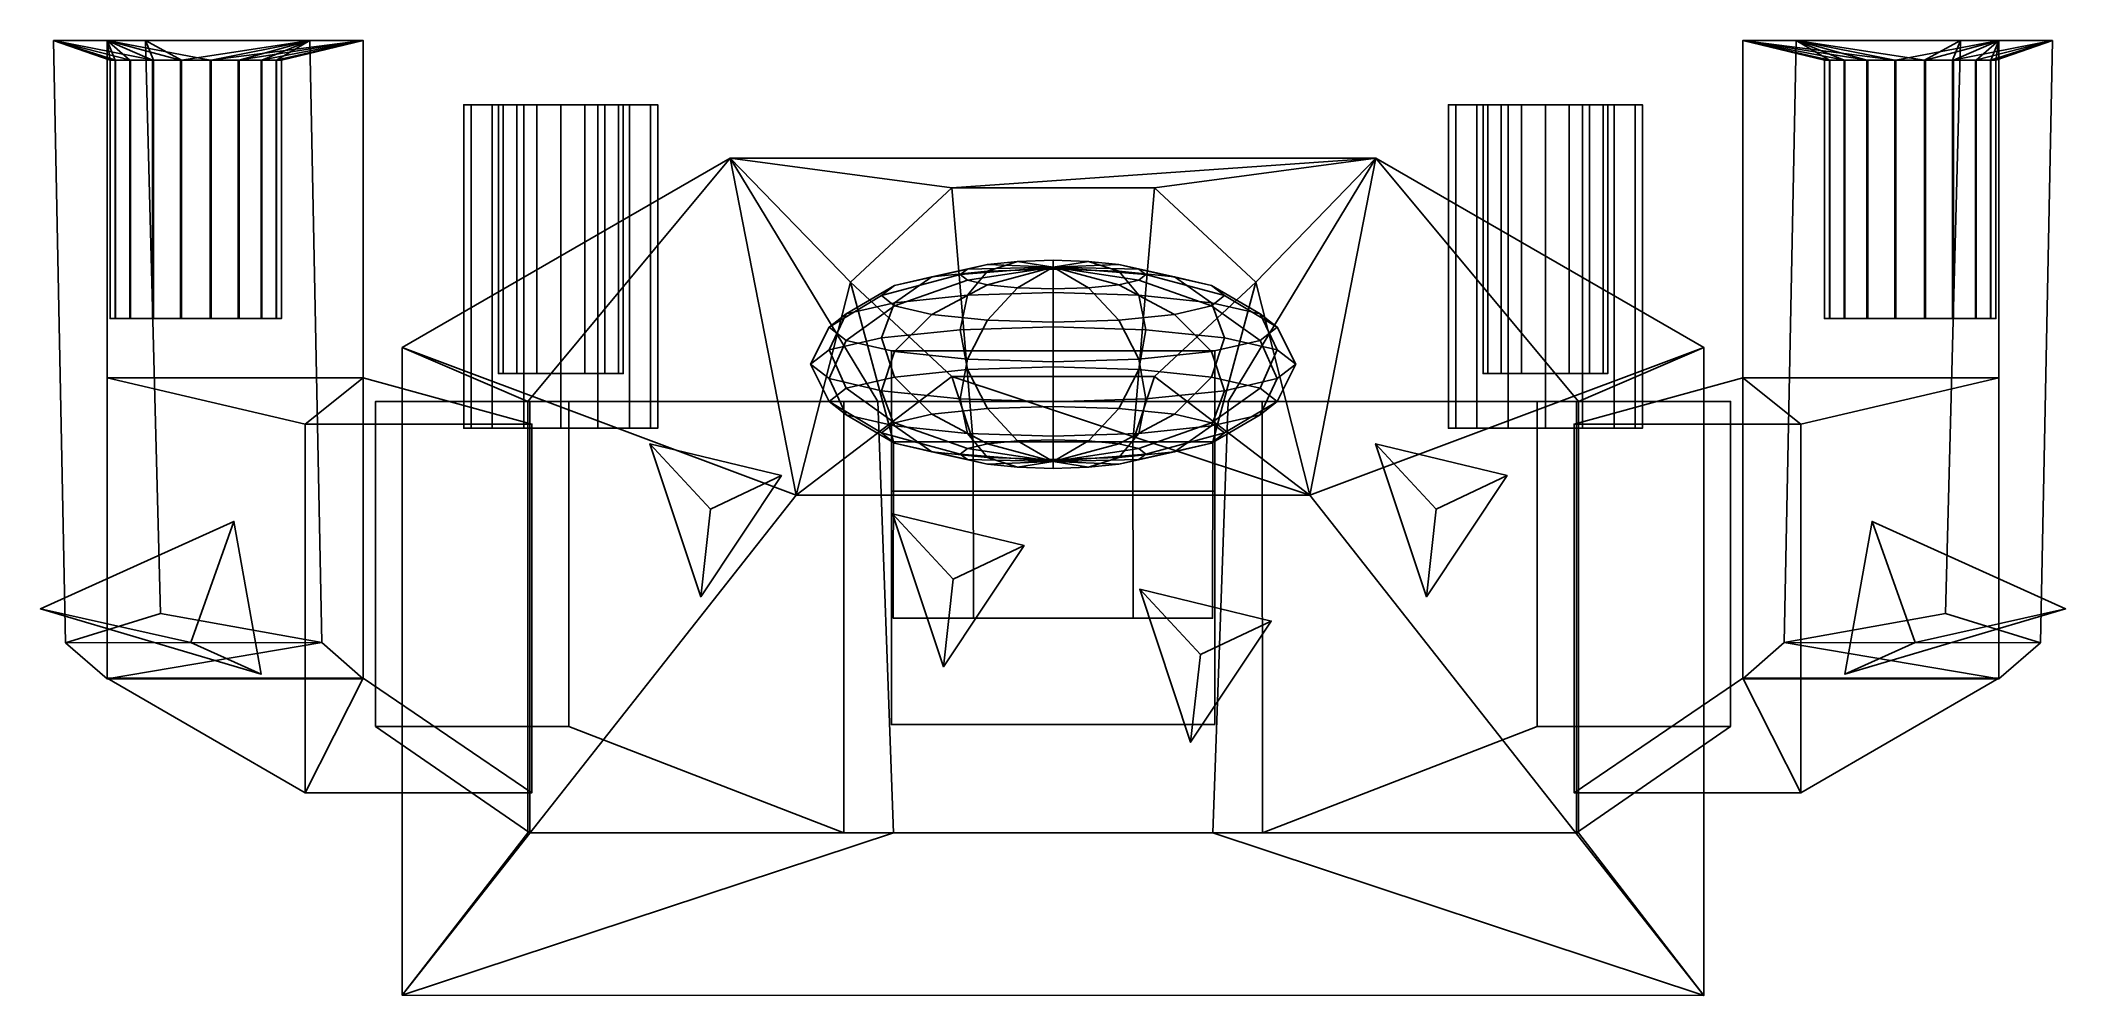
# Model space of a CAD drawing. Extents: x -13.7 to 13.7, y -6.5 to 6.5.
import ezdxf

# ---------------------------------------------------------------- set-up
doc = ezdxf.new("R2010")
doc.units = 0
for name, color, linetype in [('Cube', 15, 'CONTINUOUS'), ('Cube001', 15, 'CONTINUOUS'), ('Cube002', 15, 'CONTINUOUS'), ('Cube12', 15, 'CONTINUOUS'), ('Cube3', 15, 'CONTINUOUS'), ('Cube3001', 15, 'CONTINUOUS'), ('Cylinder1', 15, 'CONTINUOUS'), ('Cylinder1001', 15, 'CONTINUOUS'), ('Cylinder4', 15, 'CONTINUOUS'), ('Cylinder4001', 15, 'CONTINUOUS'), ('NoName10', 15, 'CONTINUOUS'), ('NoName11', 15, 'CONTINUOUS'), ('NoName12', 15, 'CONTINUOUS'), ('NoName6', 15, 'CONTINUOUS'), ('NoName6001', 15, 'CONTINUOUS'), ('NoName6002', 15, 'CONTINUOUS'), ('Sphere', 15, 'CONTINUOUS')]:
    doc.layers.add(name, color=color, linetype=linetype)

msp = doc.modelspace()

# ---------------------------------------------------------------- linework, layer by layer
at = {"layer": 'Cube', "color": 0}
for points in [[(2.19536, -2.801434, 0.83563), (-2.192569, -2.801434, 0.83563), (-2.192569, 2.267652, 0.835605), (2.19536, 2.267652, 0.835605)], [(2.19536, 0.366233, -3.552314), (2.19536, 2.267652, 0.835605), (-2.192569, 2.267652, 0.835605), (-2.192569, 0.366233, -3.552314)], [(-2.192569, -2.801434, 0.83563), (-2.192569, -2.801435, -3.552299), (-2.192569, 0.366233, -3.552314), (-2.192569, 2.267652, 0.835605)], [(2.19536, -2.801435, -3.552299), (2.19536, -2.801434, 0.83563), (2.19536, 2.267652, 0.835605), (2.19536, 0.366233, -3.552314)], [(-2.192569, -2.801435, -3.552299), (2.19536, -2.801435, -3.552299), (2.19536, 0.366233, -3.552314), (-2.192569, 0.366233, -3.552314)], [(-2.192569, -2.801435, -3.552299), (-2.192569, -2.801434, 0.83563), (2.19536, -2.801434, 0.83563), (2.19536, -2.801435, -3.552299)]]:
    msp.add_3dface(points, dxfattribs=at)
at = {"layer": 'Cube001', "color": 0}
for points in [[(-9.190639, 1.582598, 6.944537), (-9.190639, -2.827536, 6.944541), (-7.0992, -4.270901, 2.981748), (-7.098872, 1.582598, 2.980766)], [(-6.567578, 1.582598, 9.277499), (-6.567581, -2.827536, 9.277501), (-9.190639, -2.827536, 6.944541), (-9.190639, 1.582598, 6.944537)], [(-6.567578, 1.582598, 9.277499), (-9.190639, 1.582598, 6.944537), (-7.098872, 1.582598, 2.980766), (-2.836429, 1.582598, 6.771794)], [(-7.098872, 1.582598, 2.980766), (-7.0992, -4.270901, 2.981748), (-2.837318, -4.270901, 6.772277), (-2.836429, 1.582598, 6.771794)], [(-6.567581, -2.827536, 9.277501), (-6.567578, 1.582598, 9.277499), (-2.836429, 1.582598, 6.771794), (-2.837318, -4.270901, 6.772277)], [(-9.190639, -2.827536, 6.944541), (-6.567581, -2.827536, 9.277501), (-2.837318, -4.270901, 6.772277), (-7.0992, -4.270901, 2.981748)]]:
    msp.add_3dface(points, dxfattribs=at)
at = {"layer": 'Cube002', "color": 0}
for points in [[(2.839203, 1.582598, 6.771782), (2.840093, -4.270902, 6.772265), (7.101984, -4.270902, 2.981727), (7.101655, 1.582598, 2.980745)], [(2.839203, 1.582598, 6.771782), (7.101655, 1.582598, 2.980745), (9.193426, 1.582598, 6.944525), (6.57036, 1.582598, 9.277493)], [(2.840093, -4.270902, 6.772265), (2.839203, 1.582598, 6.771782), (6.57036, 1.582598, 9.277493), (6.570363, -2.827537, 9.277494)], [(9.193426, 1.582598, 6.944525), (9.193427, -2.827537, 6.944529), (6.570363, -2.827537, 9.277494), (6.57036, 1.582598, 9.277493)], [(7.101655, 1.582598, 2.980745), (7.101984, -4.270902, 2.981727), (9.193427, -2.827537, 6.944529), (9.193426, 1.582598, 6.944525)], [(7.101984, -4.270902, 2.981727), (2.840093, -4.270902, 6.772265), (6.570363, -2.827537, 9.277494), (9.193427, -2.827537, 6.944529)]]:
    msp.add_3dface(points, dxfattribs=at)
at = {"layer": 'Cube12', "color": 0}
for points in [[(-7.126681, 1.582597, 3.03535), (-8.8295, 2.310994, -1.835503), (-4.378411, 4.879769, 1.768136)], [(-3.483443, 0.311128, -6.733519), (-4.378411, 4.879769, 1.768136), (-8.8295, 2.310994, -1.835503)], [(-4.378411, 4.879769, 1.768136), (-2.37463, 1.582597, 7.272597), (-7.126681, 1.582597, 3.03535)], [(-4.378411, 4.879769, 1.768136), (-1.372292, 4.478794, 1.021972), (4.381203, 4.879769, 1.768136)], [(-4.378411, 4.879769, 1.768136), (-2.74635, 3.199855, -1.357968), (-1.372292, 4.478794, 1.021972)], [(-4.378411, 4.879769, 1.768136), (-3.483443, 0.311128, -6.733519), (-2.74635, 3.199855, -1.357968)], [(-2.37463, 1.582597, 7.272597), (-4.378411, 4.879769, 1.768136), (4.381203, 4.879769, 1.768136), (2.377421, 1.582597, 7.272597)], [(-1.372292, 4.478794, 1.021972), (1.375824, 4.478794, 1.021972), (4.381203, 4.879769, 1.768136)], [(1.375824, 4.478794, 1.021972), (2.749882, 3.199855, -1.357968), (4.381203, 4.879769, 1.768136)], [(4.381203, 4.879769, 1.768136), (7.129472, 1.582597, 3.03535), (2.377421, 1.582597, 7.272597)], [(2.749882, 3.199855, -1.357968), (3.486233, 0.311128, -6.733519), (4.381203, 4.879769, 1.768136)], [(4.381203, 4.879769, 1.768136), (3.486233, 0.311128, -6.733519), (8.832291, 2.310994, -1.835503)], [(7.129472, 1.582597, 3.03535), (4.381203, 4.879769, 1.768136), (8.832291, 2.310994, -1.835503)], [(-1.081243, 1.034809, 0.518947), (-1.372292, 4.478794, 1.021972), (-2.74635, 3.199855, -1.357968), (-2.166343, 1.034809, -1.357786)], [(1.085054, 1.034809, 0.519004), (1.375824, 4.478794, 1.021972), (-1.372292, 4.478794, 1.021972), (-1.081243, 1.034809, 0.518947)], [(2.166333, 1.034809, -1.357785), (2.749882, 3.199855, -1.357968), (1.375824, 4.478794, 1.021972), (1.085054, 1.034809, 0.519004)], [(-3.483443, 0.311128, -6.733519), (-1.372292, 1.920916, -3.737909), (-2.74635, 3.199855, -1.357968)], [(-2.166343, 1.034809, -1.357786), (-2.74635, 3.199855, -1.357968), (-1.372292, 1.920916, -3.737909), (-1.081287, 1.034809, -3.233201)], [(1.085018, 1.034019, -3.233096), (1.375824, 1.920916, -3.737909), (2.749882, 3.199855, -1.357968), (2.166333, 1.034809, -1.357785)], [(1.375824, 1.920916, -3.737909), (3.486233, 0.311128, -6.733519), (2.749882, 3.199855, -1.357968)], [(-7.126681, -4.2709, 3.03535), (-8.8295, -6.473989, -1.835503), (-8.8295, 2.310994, -1.835503), (-7.126681, 1.582597, 3.03535)], [(-8.8295, 2.310994, -1.835503), (-8.8295, -6.473989, -1.835503), (-3.483443, 0.311128, -6.733519)], [(8.832291, -6.477226, -1.835503), (8.832291, 2.310994, -1.835503), (3.486233, 0.311128, -6.733519)], [(7.129472, 1.582597, 3.03535), (8.832291, 2.310994, -1.835503), (8.832291, -6.477226, -1.835503), (7.129472, -4.2709, 3.03535)], [(-3.483443, 0.311128, -6.733519), (3.486233, 0.311128, -6.733519), (-1.372292, 1.920916, -3.737909)], [(-1.372292, 1.920916, -3.737909), (3.486233, 0.311128, -6.733519), (1.375824, 1.920916, -3.737909)], [(-1.081287, 1.034809, -3.233201), (-1.372292, 1.920916, -3.737909), (1.375824, 1.920916, -3.737909), (1.085018, 1.034019, -3.233096)], [(-2.166243, -4.2709, 7.272596), (-7.126681, -4.2709, 3.03535), (-7.126681, 1.582597, 3.03535), (-2.37463, 1.582597, 7.272597)], [(-2.37463, 1.582597, 7.272597), (2.377421, 1.582597, 7.272597), (2.170388, -4.2709, 7.272596), (-2.166243, -4.2709, 7.272596)], [(7.129472, 1.582597, 3.03535), (7.129472, -4.2709, 3.03535), (2.170388, -4.2709, 7.272596), (2.377421, 1.582597, 7.272597)], [(-1.081287, 1.034809, -3.233201), (-1.081071, -1.361015, -3.232519), (-2.167356, -1.361015, -1.357786), (-2.166343, 1.034809, -1.357786)], [(-2.166343, 1.034809, -1.357786), (-2.167356, -1.361015, -1.357786), (-1.081071, -1.361015, 0.519521), (-1.081243, 1.034809, 0.518947)], [(1.085018, 1.034019, -3.233096), (1.085257, -1.361015, -3.232519), (-1.081071, -1.361015, -3.232519), (-1.081287, 1.034809, -3.233201)], [(-1.081243, 1.034809, 0.518947), (-1.081071, -1.361015, 0.519521), (1.085257, -1.361015, 0.519521), (1.085054, 1.034809, 0.519004)], [(2.166333, 1.034809, -1.357785), (2.165299, -1.361015, -1.357786), (1.085257, -1.361015, -3.232519), (1.085018, 1.034019, -3.233096)], [(1.085054, 1.034809, 0.519004), (1.085257, -1.361015, 0.519521), (2.165299, -1.361015, -1.357786), (2.166333, 1.034809, -1.357785)], [(8.832291, -6.477226, -1.835503), (3.486233, 0.311128, -6.733519), (-3.483443, 0.311128, -6.733519), (-8.8295, -6.473989, -1.835503)], [(-2.167356, -1.361015, -1.357786), (-1.081071, -1.361015, -3.232519), (-1.081071, -1.361015, 0.519521)], [(-1.081071, -1.361015, -3.232519), (1.085257, -1.361015, -3.232519), (1.085257, -1.361015, 0.519521)], [(-1.081071, -1.361015, 0.519521), (-1.081071, -1.361015, -3.232519), (1.085257, -1.361015, 0.519521)], [(1.085257, -1.361015, 0.519521), (1.085257, -1.361015, -3.232519), (2.165299, -1.361015, -1.357786)], [(8.832291, -6.477226, -1.835503), (-8.8295, -6.473989, -1.835503), (-2.166243, -4.2709, 7.272596), (2.170388, -4.2709, 7.272596)], [(-2.166243, -4.2709, 7.272596), (-8.8295, -6.473989, -1.835503), (-7.126681, -4.2709, 3.03535)], [(8.832291, -6.477226, -1.835503), (2.170388, -4.2709, 7.272596), (7.129472, -4.2709, 3.03535)]]:
    msp.add_3dface(points, dxfattribs=at)
at = {"layer": 'Cube3', "color": 0}
for points in [[(9.359833, -2.173405, -3.478716), (9.360098, 1.902448, -3.478373), (7.06943, 1.274922, 3.033164), (7.069196, -3.727204, 3.033265)], [(9.360098, 1.902448, -3.478373), (10.147217, 1.27494, 1.875487), (7.06943, 1.274922, 3.033164)], [(9.359833, -2.173405, -3.478716), (12.833334, -2.173258, -2.255704), (12.833582, 1.902562, -2.255681), (9.360098, 1.902448, -3.478373)], [(10.147217, 1.27494, 1.875487), (9.360098, 1.902448, -3.478373), (12.833582, 1.902562, -2.255681)], [(12.833582, 1.902562, -2.255681), (12.833334, -2.173258, -2.255704), (10.147067, -3.727205, 1.875517), (10.147217, 1.27494, 1.875487)], [(7.06943, 1.274922, 3.033164), (10.147217, 1.27494, 1.875487), (10.147067, -3.727205, 1.875517), (7.069196, -3.727204, 3.033265)], [(9.359833, -2.173405, -3.478716), (7.069196, -3.727204, 3.033265), (10.147067, -3.727205, 1.875517)], [(10.147067, -3.727205, 1.875517), (12.833334, -2.173258, -2.255704), (9.359833, -2.173405, -3.478716)]]:
    msp.add_3dface(points, dxfattribs=at)
at = {"layer": 'Cube3001', "color": 0}
for points in [[(-9.360751, 1.902448, -3.478318), (-12.834163, 1.902562, -2.25542), (-12.833918, -2.173258, -2.255443), (-9.360488, -2.173405, -3.478661)], [(-12.834163, 1.902562, -2.25542), (-9.360751, 1.902448, -3.478318), (-10.14757, 1.27494, 1.875597)], [(-10.14757, 1.27494, 1.875597), (-10.147422, -3.727205, 1.875626), (-12.833918, -2.173258, -2.255443), (-12.834163, 1.902562, -2.25542)], [(-7.069721, 1.274922, 3.033095), (-10.14757, 1.27494, 1.875597), (-9.360751, 1.902448, -3.478318)], [(-7.069489, -3.727203, 3.033195), (-7.069721, 1.274922, 3.033095), (-9.360751, 1.902448, -3.478318), (-9.360488, -2.173405, -3.478661)], [(-7.069489, -3.727203, 3.033195), (-10.147422, -3.727205, 1.875626), (-10.14757, 1.27494, 1.875597), (-7.069721, 1.274922, 3.033095)], [(-9.360488, -2.173405, -3.478661), (-12.833918, -2.173258, -2.255443), (-10.147422, -3.727205, 1.875626)], [(-10.147422, -3.727205, 1.875626), (-7.069489, -3.727203, 3.033195), (-9.360488, -2.173405, -3.478661)]]:
    msp.add_3dface(points, dxfattribs=at)
at = {"layer": 'Cylinder1', "color": 0}
for points in [[(10.743642, 6.21011, -3.612566), (11.05446, 6.210112, -3.354273), (9.357927, 6.477229, -3.478909)], [(10.539702, 6.210106, -3.963922), (10.743642, 6.21011, -3.612566), (9.357927, 6.477229, -3.478909)], [(10.467242, 6.210102, -4.36596), (10.539702, 6.210106, -3.963922), (9.357927, 6.477229, -3.478909)], [(10.534996, 6.210095, -4.770189), (10.467242, 6.210102, -4.36596), (9.357927, 6.477229, -3.478909)], [(10.084256, 6.477218, -5.542941), (10.534996, 6.210095, -4.770189), (9.357927, 6.477229, -3.478909)], [(11.434668, 6.210111, -3.220194), (9.357927, 6.477229, -3.478909), (11.05446, 6.210112, -3.354273)], [(12.83414, 6.477229, -2.255649), (9.357927, 6.477229, -3.478909), (11.434668, 6.210111, -3.220194)], [(10.084256, 6.477218, -5.542941), (9.357927, 6.477229, -3.478909), (9.357936, -2.182112, -3.478909), (9.920102, -1.690926, -5.07642)], [(9.357927, 6.477229, -3.478909), (12.83414, 6.477229, -2.255649), (12.834156, -2.182112, -2.255656), (9.357936, -2.182112, -3.478909)], [(12.310562, 6.477188, -6.318534), (10.084256, 6.477218, -5.542941), (9.920102, -1.690926, -5.07642), (12.109113, -1.29707, -5.745714)], [(10.734797, 6.210091, -5.127855), (10.534996, 6.210095, -4.770189), (10.084256, 6.477218, -5.542941)], [(11.042545, 6.210087, -5.395815), (10.734797, 6.210091, -5.127855), (10.084256, 6.477218, -5.542941)], [(11.421118, 6.210083, -5.541752), (11.042545, 6.210087, -5.395815), (10.084256, 6.477218, -5.542941)], [(11.824859, 6.21008, -5.548061), (11.421118, 6.210083, -5.541752), (10.084256, 6.477218, -5.542941)], [(12.310562, 6.477188, -6.318534), (11.824859, 6.21008, -5.548061), (10.084256, 6.477218, -5.542941)], [(11.838408, 6.21011, -3.226504), (12.83414, 6.477229, -2.255649), (11.434668, 6.210111, -3.220194)], [(12.310562, 6.477188, -6.318534), (12.205067, 6.21008, -5.413983), (11.824859, 6.21008, -5.548061)], [(12.21698, 6.210105, -3.37244), (12.83414, 6.477229, -2.255649), (11.838408, 6.21011, -3.226504)], [(13.560482, 6.477218, -4.319694), (12.310562, 6.477188, -6.318534), (12.109113, -1.29707, -5.745714), (13.396077, -1.691133, -3.852495)], [(12.205067, 6.21008, -5.413983), (13.560482, 6.477218, -4.319694), (12.515884, 6.210083, -5.15569)], [(12.310562, 6.477188, -6.318534), (13.560482, 6.477218, -4.319694), (12.205067, 6.21008, -5.413983)], [(12.52473, 6.2101, -3.640399), (12.83414, 6.477229, -2.255649), (12.21698, 6.210105, -3.37244)], [(12.515884, 6.210083, -5.15569), (13.560482, 6.477218, -4.319694), (12.719824, 6.210087, -4.804334)], [(12.724529, 6.210095, -3.998065), (12.83414, 6.477229, -2.255649), (12.52473, 6.2101, -3.640399)], [(13.560482, 6.477218, -4.319694), (12.792285, 6.210091, -4.402296), (12.719824, 6.210087, -4.804334)], [(12.792285, 6.210091, -4.402296), (12.83414, 6.477229, -2.255649), (12.724529, 6.210095, -3.998065)], [(13.560482, 6.477218, -4.319694), (12.83414, 6.477229, -2.255649), (12.792285, 6.210091, -4.402296)], [(12.83414, 6.477229, -2.255649), (13.560482, 6.477218, -4.319694), (13.396077, -1.691133, -3.852495), (12.834156, -2.182112, -2.255656)], [(10.467299, 2.705107, -4.365971), (11.838493, 2.705112, -3.226504), (10.539764, 2.70511, -3.963935)], [(12.217072, 2.70511, -3.372435), (11.838493, 2.705112, -3.226504), (10.467299, 2.705107, -4.365971)], [(10.535051, 2.705103, -4.770198), (12.217072, 2.70511, -3.372435), (10.467299, 2.705107, -4.365971)], [(12.524822, 2.705107, -3.640388), (12.217072, 2.70511, -3.372435), (10.535051, 2.705103, -4.770198)], [(10.734848, 2.705099, -5.127861), (12.524822, 2.705107, -3.640388), (10.535051, 2.705103, -4.770198)], [(10.539764, 2.70511, -3.963935), (11.434749, 2.705112, -3.220199), (10.743709, 2.705112, -3.612578)], [(11.838493, 2.705112, -3.226504), (11.434749, 2.705112, -3.220199), (10.539764, 2.70511, -3.963935)], [(12.724623, 2.705102, -3.998049), (12.524822, 2.705107, -3.640388), (10.734848, 2.705099, -5.127861)], [(11.042602, 2.705096, -5.395812), (12.724623, 2.705102, -3.998049), (10.734848, 2.705099, -5.127861)], [(11.434749, 2.705112, -3.220199), (11.054534, 2.705113, -3.354284), (10.743709, 2.705112, -3.612578)], [(12.792376, 2.705099, -4.402277), (12.724623, 2.705102, -3.998049), (11.042602, 2.705096, -5.395812)], [(11.421178, 2.705093, -5.541746), (12.792376, 2.705099, -4.402277), (11.042602, 2.705096, -5.395812)], [(12.719909, 2.705095, -4.804314), (12.792376, 2.705099, -4.402277), (11.421178, 2.705093, -5.541746)], [(11.824924, 2.705092, -5.548049), (12.719909, 2.705095, -4.804314), (11.421178, 2.705093, -5.541746)], [(12.515962, 2.705093, -5.155665), (12.719909, 2.705095, -4.804314), (11.824924, 2.705092, -5.548049)], [(12.205142, 2.705092, -5.41397), (12.515962, 2.705093, -5.155665), (11.824924, 2.705092, -5.548049)], [(12.109113, -1.29707, -5.745714), (9.920102, -1.690926, -5.07642), (13.396077, -1.691133, -3.852495)], [(9.920102, -1.690926, -5.07642), (9.357936, -2.182112, -3.478909), (12.834156, -2.182112, -2.255656)], [(13.396077, -1.691133, -3.852495), (9.920102, -1.690926, -5.07642), (12.834156, -2.182112, -2.255656)]]:
    msp.add_3dface(points, dxfattribs=at)
at = {"layer": 'Cylinder1', "color": 1}
for points in [[(10.467299, 2.705107, -4.365971), (10.539764, 2.70511, -3.963935), (10.539702, 6.210106, -3.963922), (10.467242, 6.210102, -4.36596)], [(10.535051, 2.705103, -4.770198), (10.467299, 2.705107, -4.365971), (10.467242, 6.210102, -4.36596), (10.534996, 6.210095, -4.770189)], [(10.734848, 2.705099, -5.127861), (10.535051, 2.705103, -4.770198), (10.534996, 6.210095, -4.770189), (10.734797, 6.210091, -5.127855)], [(10.539764, 2.70511, -3.963935), (10.743709, 2.705112, -3.612578), (10.743642, 6.21011, -3.612566), (10.539702, 6.210106, -3.963922)], [(11.042602, 2.705096, -5.395812), (10.734848, 2.705099, -5.127861), (10.734797, 6.210091, -5.127855), (11.042545, 6.210087, -5.395815)], [(10.743709, 2.705112, -3.612578), (11.054534, 2.705113, -3.354284), (11.05446, 6.210112, -3.354273), (10.743642, 6.21011, -3.612566)], [(11.421178, 2.705093, -5.541746), (11.042602, 2.705096, -5.395812), (11.042545, 6.210087, -5.395815), (11.421118, 6.210083, -5.541752)], [(11.054534, 2.705113, -3.354284), (11.434749, 2.705112, -3.220199), (11.434668, 6.210111, -3.220194), (11.05446, 6.210112, -3.354273)], [(11.824924, 2.705092, -5.548049), (11.421178, 2.705093, -5.541746), (11.421118, 6.210083, -5.541752), (11.824859, 6.21008, -5.548061)], [(11.434749, 2.705112, -3.220199), (11.838493, 2.705112, -3.226504), (11.838408, 6.21011, -3.226504), (11.434668, 6.210111, -3.220194)], [(12.205142, 2.705092, -5.41397), (11.824924, 2.705092, -5.548049), (11.824859, 6.21008, -5.548061), (12.205067, 6.21008, -5.413983)], [(11.838493, 2.705112, -3.226504), (12.217072, 2.70511, -3.372435), (12.21698, 6.210105, -3.37244), (11.838408, 6.21011, -3.226504)], [(12.515962, 2.705093, -5.155665), (12.205142, 2.705092, -5.41397), (12.205067, 6.21008, -5.413983), (12.515884, 6.210083, -5.15569)], [(12.217072, 2.70511, -3.372435), (12.524822, 2.705107, -3.640388), (12.52473, 6.2101, -3.640399), (12.21698, 6.210105, -3.37244)], [(12.719909, 2.705095, -4.804314), (12.515962, 2.705093, -5.155665), (12.515884, 6.210083, -5.15569), (12.719824, 6.210087, -4.804334)], [(12.524822, 2.705107, -3.640388), (12.724623, 2.705102, -3.998049), (12.724529, 6.210095, -3.998065), (12.52473, 6.2101, -3.640399)], [(12.792376, 2.705099, -4.402277), (12.719909, 2.705095, -4.804314), (12.719824, 6.210087, -4.804334), (12.792285, 6.210091, -4.402296)], [(12.724623, 2.705102, -3.998049), (12.792376, 2.705099, -4.402277), (12.792285, 6.210091, -4.402296), (12.724529, 6.210095, -3.998065)]]:
    msp.add_3dface(points, dxfattribs=at)
at = {"layer": 'Cylinder1001', "color": 0}
for points in [[(-12.834743, -2.182112, -2.255392), (-13.396755, -1.691133, -3.852199), (-13.561187, 6.477219, -4.319388), (-12.834726, 6.477229, -2.255385)], [(-13.561187, 6.477219, -4.319388), (-12.792994, 6.210092, -4.402034), (-12.834726, 6.477229, -2.255385)], [(-13.396755, -1.691133, -3.852199), (-12.109899, -1.297069, -5.745492), (-12.311381, 6.477188, -6.318301), (-13.561187, 6.477219, -4.319388)], [(-13.561187, 6.477219, -4.319388), (-12.720556, 6.210087, -4.804077), (-12.792994, 6.210092, -4.402034)], [(-12.516637, 6.210084, -5.155445), (-12.720556, 6.210087, -4.804077), (-13.561187, 6.477219, -4.319388)], [(-12.205833, 6.210081, -5.413756), (-12.516637, 6.210084, -5.155445), (-13.561187, 6.477219, -4.319388)], [(-12.311381, 6.477188, -6.318301), (-12.205833, 6.210081, -5.413756), (-13.561187, 6.477219, -4.319388)], [(-9.358592, -2.182112, -3.478845), (-12.834743, -2.182112, -2.255392), (-12.834726, 6.477229, -2.255385), (-9.358583, 6.477229, -3.478845)], [(-12.834726, 6.477229, -2.255385), (-11.435309, 6.210112, -3.220011), (-9.358583, 6.477229, -3.478845)], [(-11.83905, 6.21011, -3.226297), (-11.435309, 6.210112, -3.220011), (-12.834726, 6.477229, -2.255385)], [(-12.21763, 6.210106, -3.372212), (-11.83905, 6.21011, -3.226297), (-12.834726, 6.477229, -2.255385)], [(-12.525395, 6.210101, -3.640153), (-12.21763, 6.210106, -3.372212), (-12.834726, 6.477229, -2.255385)], [(-12.725216, 6.210096, -3.997808), (-12.525395, 6.210101, -3.640153), (-12.834726, 6.477229, -2.255385)], [(-12.792994, 6.210092, -4.402034), (-12.725216, 6.210096, -3.997808), (-12.834726, 6.477229, -2.255385)], [(-12.109899, -1.297069, -5.745492), (-9.92085, -1.690925, -5.076324), (-10.085031, 6.477219, -5.542836), (-12.311381, 6.477188, -6.318301)], [(-12.311381, 6.477188, -6.318301), (-10.085031, 6.477219, -5.542836), (-11.825633, 6.210081, -5.547856)], [(-12.311381, 6.477188, -6.318301), (-11.825633, 6.210081, -5.547856), (-12.205833, 6.210081, -5.413756)], [(-11.825633, 6.210081, -5.547856), (-10.085031, 6.477219, -5.542836), (-11.421892, 6.210084, -5.541569)], [(-11.435309, 6.210112, -3.220011), (-11.055108, 6.210112, -3.354111), (-9.358583, 6.477229, -3.478845)], [(-11.421892, 6.210084, -5.541569), (-10.085031, 6.477219, -5.542836), (-11.043311, 6.210087, -5.395655)], [(-10.744306, 6.21011, -3.612422), (-9.358583, 6.477229, -3.478845), (-11.055108, 6.210112, -3.354111)], [(-11.043311, 6.210087, -5.395655), (-10.085031, 6.477219, -5.542836), (-10.735547, 6.210092, -5.127713)], [(-10.540386, 6.210107, -3.96379), (-9.358583, 6.477229, -3.478845), (-10.744306, 6.21011, -3.612422)], [(-10.735547, 6.210092, -5.127713), (-10.085031, 6.477219, -5.542836), (-10.535727, 6.210096, -4.770058)], [(-10.467949, 6.210102, -4.365832), (-9.358583, 6.477229, -3.478845), (-10.540386, 6.210107, -3.96379)], [(-10.535727, 6.210096, -4.770058), (-9.358583, 6.477229, -3.478845), (-10.467949, 6.210102, -4.365832)], [(-10.085031, 6.477219, -5.542836), (-9.358583, 6.477229, -3.478845), (-10.535727, 6.210096, -4.770058)], [(-9.92085, -1.690925, -5.076324), (-9.358592, -2.182112, -3.478845), (-9.358583, 6.477229, -3.478845), (-10.085031, 6.477219, -5.542836)], [(-12.793085, 2.705099, -4.402015), (-11.043367, 2.705096, -5.395651), (-12.725309, 2.705103, -3.997792)], [(-11.421951, 2.705094, -5.541563), (-11.043367, 2.705096, -5.395651), (-12.793085, 2.705099, -4.402015)], [(-12.720641, 2.705096, -4.804057), (-11.421951, 2.705094, -5.541563), (-12.793085, 2.705099, -4.402015)], [(-12.725309, 2.705103, -3.997792), (-10.735599, 2.7051, -5.127717), (-12.525489, 2.705108, -3.640142)], [(-11.043367, 2.705096, -5.395651), (-10.735599, 2.7051, -5.127717), (-12.725309, 2.705103, -3.997792)], [(-11.825699, 2.705093, -5.547843), (-11.421951, 2.705094, -5.541563), (-12.720641, 2.705096, -4.804057)], [(-12.516714, 2.705093, -5.155419), (-11.825699, 2.705093, -5.547843), (-12.720641, 2.705096, -4.804057)], [(-12.525489, 2.705108, -3.640142), (-10.535781, 2.705104, -4.770067), (-12.217723, 2.70511, -3.372206)], [(-10.735599, 2.7051, -5.127717), (-10.535781, 2.705104, -4.770067), (-12.525489, 2.705108, -3.640142)], [(-12.20591, 2.705093, -5.413743), (-11.825699, 2.705093, -5.547843), (-12.516714, 2.705093, -5.155419)], [(-12.217723, 2.70511, -3.372206), (-10.468006, 2.705108, -4.365843), (-11.839135, 2.705112, -3.226297)], [(-10.535781, 2.705104, -4.770067), (-10.468006, 2.705108, -4.365843), (-12.217723, 2.70511, -3.372206)], [(-11.839135, 2.705112, -3.226297), (-10.540448, 2.705111, -3.963803), (-11.43539, 2.705113, -3.220016)], [(-10.468006, 2.705108, -4.365843), (-10.540448, 2.705111, -3.963803), (-11.839135, 2.705112, -3.226297)], [(-11.43539, 2.705113, -3.220016), (-10.744372, 2.705112, -3.612434), (-11.055183, 2.705113, -3.354122)], [(-10.540448, 2.705111, -3.963803), (-10.744372, 2.705112, -3.612434), (-11.43539, 2.705113, -3.220016)], [(-12.109899, -1.297069, -5.745492), (-13.396755, -1.691133, -3.852199), (-9.92085, -1.690925, -5.076324)], [(-13.396755, -1.691133, -3.852199), (-12.834743, -2.182112, -2.255392), (-9.92085, -1.690925, -5.076324)], [(-9.92085, -1.690925, -5.076324), (-12.834743, -2.182112, -2.255392), (-9.358592, -2.182112, -3.478845)]]:
    msp.add_3dface(points, dxfattribs=at)
at = {"layer": 'Cylinder1001', "color": 1}
for points in [[(-12.725216, 6.210096, -3.997808), (-12.792994, 6.210092, -4.402034), (-12.793085, 2.705099, -4.402015), (-12.725309, 2.705103, -3.997792)], [(-12.792994, 6.210092, -4.402034), (-12.720556, 6.210087, -4.804077), (-12.720641, 2.705096, -4.804057), (-12.793085, 2.705099, -4.402015)], [(-12.525395, 6.210101, -3.640153), (-12.725216, 6.210096, -3.997808), (-12.725309, 2.705103, -3.997792), (-12.525489, 2.705108, -3.640142)], [(-12.720556, 6.210087, -4.804077), (-12.516637, 6.210084, -5.155445), (-12.516714, 2.705093, -5.155419), (-12.720641, 2.705096, -4.804057)], [(-12.21763, 6.210106, -3.372212), (-12.525395, 6.210101, -3.640153), (-12.525489, 2.705108, -3.640142), (-12.217723, 2.70511, -3.372206)], [(-12.516637, 6.210084, -5.155445), (-12.205833, 6.210081, -5.413756), (-12.20591, 2.705093, -5.413743), (-12.516714, 2.705093, -5.155419)], [(-11.83905, 6.21011, -3.226297), (-12.21763, 6.210106, -3.372212), (-12.217723, 2.70511, -3.372206), (-11.839135, 2.705112, -3.226297)], [(-12.205833, 6.210081, -5.413756), (-11.825633, 6.210081, -5.547856), (-11.825699, 2.705093, -5.547843), (-12.20591, 2.705093, -5.413743)], [(-11.435309, 6.210112, -3.220011), (-11.83905, 6.21011, -3.226297), (-11.839135, 2.705112, -3.226297), (-11.43539, 2.705113, -3.220016)], [(-11.825633, 6.210081, -5.547856), (-11.421892, 6.210084, -5.541569), (-11.421951, 2.705094, -5.541563), (-11.825699, 2.705093, -5.547843)], [(-11.055108, 6.210112, -3.354111), (-11.435309, 6.210112, -3.220011), (-11.43539, 2.705113, -3.220016), (-11.055183, 2.705113, -3.354122)], [(-11.421892, 6.210084, -5.541569), (-11.043311, 6.210087, -5.395655), (-11.043367, 2.705096, -5.395651), (-11.421951, 2.705094, -5.541563)], [(-10.744306, 6.21011, -3.612422), (-11.055108, 6.210112, -3.354111), (-11.055183, 2.705113, -3.354122), (-10.744372, 2.705112, -3.612434)], [(-11.043311, 6.210087, -5.395655), (-10.735547, 6.210092, -5.127713), (-10.735599, 2.7051, -5.127717), (-11.043367, 2.705096, -5.395651)], [(-10.540386, 6.210107, -3.96379), (-10.744306, 6.21011, -3.612422), (-10.744372, 2.705112, -3.612434), (-10.540448, 2.705111, -3.963803)], [(-10.735547, 6.210092, -5.127713), (-10.535727, 6.210096, -4.770058), (-10.535781, 2.705104, -4.770067), (-10.735599, 2.7051, -5.127717)], [(-10.467949, 6.210102, -4.365832), (-10.540386, 6.210107, -3.96379), (-10.540448, 2.705111, -3.963803), (-10.468006, 2.705108, -4.365843)], [(-10.535727, 6.210096, -4.770058), (-10.467949, 6.210102, -4.365832), (-10.468006, 2.705108, -4.365843), (-10.535781, 2.705104, -4.770067)]]:
    msp.add_3dface(points, dxfattribs=at)
at = {"layer": 'Cylinder4', "color": 0}
for points in [[(-7.894373, 5.60632, 6.250607), (-7.994545, 5.60632, 6.754371), (-7.994542, 1.218388, 6.754371), (-7.894371, 1.218388, 6.250609)], [(-7.994545, 5.60632, 6.754371), (-7.894309, 5.60632, 7.258121), (-7.894306, 1.218388, 7.25812), (-7.994542, 1.218388, 6.754371)], [(-7.994545, 5.60632, 6.754371), (-7.894373, 5.60632, 6.250607), (-7.460013, 5.60632, 6.430492)], [(-7.524409, 5.60632, 6.75434), (-7.994545, 5.60632, 6.754371), (-7.460013, 5.60632, 6.430492)], [(-7.459971, 5.60632, 7.07818), (-7.994545, 5.60632, 6.754371), (-7.524409, 5.60632, 6.75434)], [(-7.894309, 5.60632, 7.258121), (-7.994545, 5.60632, 6.754371), (-7.459971, 5.60632, 7.07818)], [(-7.609046, 5.60632, 5.823524), (-7.894373, 5.60632, 6.250607), (-7.894371, 1.218388, 6.250609), (-7.609045, 1.218388, 5.823528)], [(-7.894373, 5.60632, 6.250607), (-7.609046, 5.60632, 5.823524), (-7.276588, 5.60632, 6.155939)], [(-7.460013, 5.60632, 6.430492), (-7.894373, 5.60632, 6.250607), (-7.276588, 5.60632, 6.155939)], [(-7.894309, 5.60632, 7.258121), (-7.608926, 5.60632, 7.685167), (-7.608924, 1.218388, 7.685164), (-7.894306, 1.218388, 7.25812)], [(-7.276511, 5.60632, 7.35271), (-7.894309, 5.60632, 7.258121), (-7.459971, 5.60632, 7.07818)], [(-7.001958, 5.60632, 7.536135), (-7.894309, 5.60632, 7.258121), (-7.276511, 5.60632, 7.35271)], [(-7.608926, 5.60632, 7.685167), (-7.894309, 5.60632, 7.258121), (-7.001958, 5.60632, 7.536135)], [(-7.182, 5.60632, 5.538141), (-7.609046, 5.60632, 5.823524), (-7.609045, 1.218388, 5.823528), (-7.181999, 1.218388, 5.538146)], [(-7.002059, 5.60632, 5.972478), (-7.609046, 5.60632, 5.823524), (-6.67822, 5.60632, 5.908041)], [(-7.276588, 5.60632, 6.155939), (-7.609046, 5.60632, 5.823524), (-7.002059, 5.60632, 5.972478)], [(-7.609046, 5.60632, 5.823524), (-7.182, 5.60632, 5.538141), (-6.174487, 5.60632, 5.538076)], [(-5.747404, 5.60632, 5.823404), (-7.609046, 5.60632, 5.823524), (-6.174487, 5.60632, 5.538076)], [(-6.67822, 5.60632, 5.908041), (-7.609046, 5.60632, 5.823524), (-5.747404, 5.60632, 5.823404)], [(-7.608926, 5.60632, 7.685167), (-7.181843, 5.60632, 7.970495), (-7.181842, 1.218388, 7.97049), (-7.608924, 1.218388, 7.685164)], [(-7.608926, 5.60632, 7.685167), (-7.001958, 5.60632, 7.536135), (-6.678111, 5.60632, 7.600531)], [(-5.747284, 5.60632, 7.685047), (-7.608926, 5.60632, 7.685167), (-6.678111, 5.60632, 7.600531)], [(-7.181843, 5.60632, 7.970495), (-7.608926, 5.60632, 7.685167), (-5.747284, 5.60632, 7.685047)], [(-6.67825, 5.60632, 5.437905), (-7.182, 5.60632, 5.538141), (-7.181999, 1.218388, 5.538146), (-6.67825, 1.218388, 5.437911)], [(-6.174487, 5.60632, 5.538076), (-7.182, 5.60632, 5.538141), (-6.67825, 5.60632, 5.437905)], [(-7.181843, 5.60632, 7.970495), (-6.67808, 5.60632, 8.070666), (-6.678081, 1.218388, 8.070662), (-7.181842, 1.218388, 7.97049)], [(-6.17433, 5.60632, 7.97043), (-7.181843, 5.60632, 7.970495), (-5.747284, 5.60632, 7.685047)], [(-6.67808, 5.60632, 8.070666), (-7.181843, 5.60632, 7.970495), (-6.17433, 5.60632, 7.97043)], [(-6.174487, 5.60632, 5.538076), (-6.67825, 5.60632, 5.437905), (-6.67825, 1.218388, 5.437911), (-6.174489, 1.218388, 5.538082)], [(-6.354372, 5.60632, 5.972437), (-6.67822, 5.60632, 5.908041), (-5.747404, 5.60632, 5.823404)], [(-5.747284, 5.60632, 7.685047), (-6.678111, 5.60632, 7.600531), (-6.354271, 5.60632, 7.536093)], [(-6.67808, 5.60632, 8.070666), (-6.17433, 5.60632, 7.97043), (-6.174332, 1.218388, 7.970425), (-6.678081, 1.218388, 8.070662)], [(-6.079819, 5.60632, 6.155862), (-6.354372, 5.60632, 5.972437), (-5.747404, 5.60632, 5.823404)], [(-6.354271, 5.60632, 7.536093), (-6.079742, 5.60632, 7.352633), (-5.461957, 5.60632, 7.257965)], [(-5.747284, 5.60632, 7.685047), (-6.354271, 5.60632, 7.536093), (-5.461957, 5.60632, 7.257965)], [(-5.747404, 5.60632, 5.823404), (-6.174487, 5.60632, 5.538076), (-6.174489, 1.218388, 5.538082), (-5.747406, 1.218388, 5.823408)], [(-6.17433, 5.60632, 7.97043), (-5.747284, 5.60632, 7.685047), (-5.747286, 1.218388, 7.685044), (-6.174332, 1.218388, 7.970425)], [(-5.462021, 5.60632, 6.250451), (-6.079819, 5.60632, 6.155862), (-5.747404, 5.60632, 5.823404)], [(-5.896358, 5.60632, 6.430392), (-6.079819, 5.60632, 6.155862), (-5.462021, 5.60632, 6.250451)], [(-6.079742, 5.60632, 7.352633), (-5.896317, 5.60632, 7.078079), (-5.461957, 5.60632, 7.257965)], [(-5.831921, 5.60632, 6.754231), (-5.896358, 5.60632, 6.430392), (-5.462021, 5.60632, 6.250451)], [(-5.896317, 5.60632, 7.078079), (-5.831921, 5.60632, 6.754231), (-5.361785, 5.60632, 6.754201)], [(-5.461957, 5.60632, 7.257965), (-5.896317, 5.60632, 7.078079), (-5.361785, 5.60632, 6.754201)], [(-5.361785, 5.60632, 6.754201), (-5.831921, 5.60632, 6.754231), (-5.462021, 5.60632, 6.250451)], [(-5.462021, 5.60632, 6.250451), (-5.747404, 5.60632, 5.823404), (-5.747406, 1.218388, 5.823408), (-5.462025, 1.218388, 6.250452)], [(-5.747284, 5.60632, 7.685047), (-5.461957, 5.60632, 7.257965), (-5.46196, 1.218388, 7.257963), (-5.747286, 1.218388, 7.685044)], [(-5.361785, 5.60632, 6.754201), (-5.462021, 5.60632, 6.250451), (-5.462025, 1.218388, 6.250452), (-5.361789, 1.218388, 6.754201)], [(-5.461957, 5.60632, 7.257965), (-5.361785, 5.60632, 6.754201), (-5.361789, 1.218388, 6.754201), (-5.46196, 1.218388, 7.257963)], [(-7.994542, 1.218388, 6.754371), (-5.462025, 1.218388, 6.250452), (-7.894371, 1.218388, 6.250609)], [(-5.361789, 1.218388, 6.754201), (-5.462025, 1.218388, 6.250452), (-7.994542, 1.218388, 6.754371)], [(-5.46196, 1.218388, 7.257963), (-5.361789, 1.218388, 6.754201), (-7.994542, 1.218388, 6.754371)], [(-7.894306, 1.218388, 7.25812), (-5.46196, 1.218388, 7.257963), (-7.994542, 1.218388, 6.754371)], [(-7.894371, 1.218388, 6.250609), (-5.462025, 1.218388, 6.250452), (-7.609045, 1.218388, 5.823528)], [(-5.747286, 1.218388, 7.685044), (-5.46196, 1.218388, 7.257963), (-7.894306, 1.218388, 7.25812)], [(-7.608924, 1.218388, 7.685164), (-5.747286, 1.218388, 7.685044), (-7.894306, 1.218388, 7.25812)], [(-7.609045, 1.218388, 5.823528), (-5.747406, 1.218388, 5.823408), (-7.181999, 1.218388, 5.538146)], [(-5.462025, 1.218388, 6.250452), (-5.747406, 1.218388, 5.823408), (-7.609045, 1.218388, 5.823528)], [(-6.174332, 1.218388, 7.970425), (-5.747286, 1.218388, 7.685044), (-7.608924, 1.218388, 7.685164)], [(-7.181842, 1.218388, 7.97049), (-6.174332, 1.218388, 7.970425), (-7.608924, 1.218388, 7.685164)], [(-7.181999, 1.218388, 5.538146), (-6.174489, 1.218388, 5.538082), (-6.67825, 1.218388, 5.437911)], [(-5.747406, 1.218388, 5.823408), (-6.174489, 1.218388, 5.538082), (-7.181999, 1.218388, 5.538146)], [(-6.678081, 1.218388, 8.070662), (-6.174332, 1.218388, 7.970425), (-7.181842, 1.218388, 7.97049)]]:
    msp.add_3dface(points, dxfattribs=at)
at = {"layer": 'Cylinder4', "color": 1}
for points in [[(-7.524402, 1.95802, 6.754341), (-7.459965, 1.95802, 7.078182), (-7.459971, 5.60632, 7.07818), (-7.524409, 5.60632, 6.75434)], [(-7.460007, 1.95802, 6.430492), (-7.524402, 1.95802, 6.754341), (-7.524409, 5.60632, 6.75434), (-7.460013, 5.60632, 6.430492)], [(-7.276584, 1.95802, 6.155938), (-7.460007, 1.95802, 6.430492), (-7.460013, 5.60632, 6.430492), (-7.276588, 5.60632, 6.155939)], [(-7.459965, 1.95802, 7.078182), (-7.276507, 1.95802, 7.352713), (-7.276511, 5.60632, 7.35271), (-7.459971, 5.60632, 7.07818)], [(-7.002057, 1.95802, 5.972479), (-7.276584, 1.95802, 6.155938), (-7.276588, 5.60632, 6.155939), (-7.002059, 5.60632, 5.972478)], [(-7.276507, 1.95802, 7.352713), (-7.001956, 1.95802, 7.536137), (-7.001958, 5.60632, 7.536135), (-7.276511, 5.60632, 7.35271)], [(-6.67822, 1.95802, 5.908041), (-7.002057, 1.95802, 5.972479), (-7.002059, 5.60632, 5.972478), (-6.67822, 5.60632, 5.908041)], [(-7.001956, 1.95802, 7.536137), (-6.678111, 1.95802, 7.600532), (-6.678111, 5.60632, 7.600531), (-7.001958, 5.60632, 7.536135)], [(-6.354374, 1.95802, 5.972437), (-6.67822, 1.95802, 5.908041), (-6.67822, 5.60632, 5.908041), (-6.354372, 5.60632, 5.972437)], [(-6.678111, 1.95802, 7.600532), (-6.354273, 1.95802, 7.536095), (-6.354271, 5.60632, 7.536093), (-6.678111, 5.60632, 7.600531)], [(-6.079823, 1.95802, 6.155861), (-6.354374, 1.95802, 5.972437), (-6.354372, 5.60632, 5.972437), (-6.079819, 5.60632, 6.155862)], [(-6.354273, 1.95802, 7.536095), (-6.079746, 1.95802, 7.352635), (-6.079742, 5.60632, 7.352633), (-6.354271, 5.60632, 7.536093)], [(-5.896366, 1.95802, 6.430392), (-6.079823, 1.95802, 6.155861), (-6.079819, 5.60632, 6.155862), (-5.896358, 5.60632, 6.430392)], [(-6.079746, 1.95802, 7.352635), (-5.896324, 1.95802, 7.078081), (-5.896317, 5.60632, 7.078079), (-6.079742, 5.60632, 7.352633)], [(-5.831928, 1.95802, 6.754232), (-5.896366, 1.95802, 6.430392), (-5.896358, 5.60632, 6.430392), (-5.831921, 5.60632, 6.754231)], [(-5.896324, 1.95802, 7.078081), (-5.831928, 1.95802, 6.754232), (-5.831921, 5.60632, 6.754231), (-5.896317, 5.60632, 7.078079)], [(-7.524402, 1.95802, 6.754341), (-7.460007, 1.95802, 6.430492), (-5.896366, 1.95802, 6.430392)], [(-5.831928, 1.95802, 6.754232), (-7.524402, 1.95802, 6.754341), (-5.896366, 1.95802, 6.430392)], [(-7.459965, 1.95802, 7.078182), (-7.524402, 1.95802, 6.754341), (-5.831928, 1.95802, 6.754232)], [(-7.460007, 1.95802, 6.430492), (-7.276584, 1.95802, 6.155938), (-6.079823, 1.95802, 6.155861)], [(-5.896366, 1.95802, 6.430392), (-7.460007, 1.95802, 6.430492), (-6.079823, 1.95802, 6.155861)], [(-5.896324, 1.95802, 7.078081), (-7.459965, 1.95802, 7.078182), (-5.831928, 1.95802, 6.754232)], [(-7.276507, 1.95802, 7.352713), (-7.459965, 1.95802, 7.078182), (-5.896324, 1.95802, 7.078081)], [(-7.276584, 1.95802, 6.155938), (-7.002057, 1.95802, 5.972479), (-6.354374, 1.95802, 5.972437)], [(-6.079823, 1.95802, 6.155861), (-7.276584, 1.95802, 6.155938), (-6.354374, 1.95802, 5.972437)], [(-6.079746, 1.95802, 7.352635), (-7.276507, 1.95802, 7.352713), (-5.896324, 1.95802, 7.078081)], [(-7.001956, 1.95802, 7.536137), (-7.276507, 1.95802, 7.352713), (-6.079746, 1.95802, 7.352635)], [(-6.354374, 1.95802, 5.972437), (-7.002057, 1.95802, 5.972479), (-6.67822, 1.95802, 5.908041)], [(-6.354273, 1.95802, 7.536095), (-7.001956, 1.95802, 7.536137), (-6.079746, 1.95802, 7.352635)], [(-6.678111, 1.95802, 7.600532), (-7.001956, 1.95802, 7.536137), (-6.354273, 1.95802, 7.536095)]]:
    msp.add_3dface(points, dxfattribs=at)
at = {"layer": 'Cylinder4001', "color": 0}
for points in [[(5.364584, 1.218389, 6.754202), (5.46482, 1.218389, 6.250453), (5.464817, 5.606321, 6.250452), (5.364581, 5.606321, 6.754202)], [(5.464755, 1.218389, 7.257964), (5.364584, 1.218389, 6.754202), (5.364581, 5.606321, 6.754202), (5.464752, 5.606321, 7.257966)], [(5.364581, 5.606321, 6.754202), (5.464817, 5.606321, 6.250452), (5.899154, 5.606321, 6.430393)], [(5.834716, 5.606321, 6.754232), (5.364581, 5.606321, 6.754202), (5.899154, 5.606321, 6.430393)], [(5.899112, 5.606321, 7.078081), (5.364581, 5.606321, 6.754202), (5.834716, 5.606321, 6.754232)], [(5.464752, 5.606321, 7.257966), (5.364581, 5.606321, 6.754202), (5.899112, 5.606321, 7.078081)], [(5.750081, 1.218389, 7.685046), (5.464755, 1.218389, 7.257964), (5.464752, 5.606321, 7.257966), (5.750079, 5.606321, 7.685049)], [(6.082537, 5.606321, 7.352634), (5.464752, 5.606321, 7.257966), (5.899112, 5.606321, 7.078081)], [(6.357067, 5.606321, 7.536095), (5.464752, 5.606321, 7.257966), (6.082537, 5.606321, 7.352634)], [(5.750079, 5.606321, 7.685049), (5.464752, 5.606321, 7.257966), (6.357067, 5.606321, 7.536095)], [(5.46482, 1.218389, 6.250453), (5.750201, 1.218389, 5.823409), (5.750199, 5.606321, 5.823405), (5.464817, 5.606321, 6.250452)], [(5.464817, 5.606321, 6.250452), (5.750199, 5.606321, 5.823405), (6.082614, 5.606321, 6.155863)], [(5.899154, 5.606321, 6.430393), (5.464817, 5.606321, 6.250452), (6.082614, 5.606321, 6.155863)], [(6.177127, 1.218389, 7.970427), (5.750081, 1.218389, 7.685046), (5.750079, 5.606321, 7.685049), (6.177125, 5.606321, 7.970432)], [(7.611722, 5.606321, 7.685169), (5.750079, 5.606321, 7.685049), (6.680906, 5.606321, 7.600533)], [(6.177125, 5.606321, 7.970432), (5.750079, 5.606321, 7.685049), (7.611722, 5.606321, 7.685169)], [(5.750079, 5.606321, 7.685049), (6.357067, 5.606321, 7.536095), (6.680906, 5.606321, 7.600533)], [(5.750201, 1.218389, 5.823409), (6.177284, 1.218389, 5.538083), (6.177282, 5.606321, 5.538077), (5.750199, 5.606321, 5.823405)], [(5.750199, 5.606321, 5.823405), (6.177282, 5.606321, 5.538077), (7.184796, 5.606321, 5.538142)], [(7.611842, 5.606321, 5.823525), (5.750199, 5.606321, 5.823405), (7.184796, 5.606321, 5.538142)], [(6.681015, 5.606321, 5.908042), (5.750199, 5.606321, 5.823405), (7.611842, 5.606321, 5.823525)], [(6.357167, 5.606321, 5.972438), (5.750199, 5.606321, 5.823405), (6.681015, 5.606321, 5.908042)], [(6.082614, 5.606321, 6.155863), (5.750199, 5.606321, 5.823405), (6.357167, 5.606321, 5.972438)], [(6.680876, 1.218389, 8.070663), (6.177127, 1.218389, 7.970427), (6.177125, 5.606321, 7.970432), (6.680876, 5.606321, 8.070668)], [(7.184639, 5.606321, 7.970497), (6.177125, 5.606321, 7.970432), (7.611722, 5.606321, 7.685169)], [(6.680876, 5.606321, 8.070668), (6.177125, 5.606321, 7.970432), (7.184639, 5.606321, 7.970497)], [(6.177284, 1.218389, 5.538083), (6.681046, 1.218389, 5.437912), (6.681046, 5.606321, 5.437906), (6.177282, 5.606321, 5.538077)], [(7.184796, 5.606321, 5.538142), (6.177282, 5.606321, 5.538077), (6.681046, 5.606321, 5.437906)], [(7.184637, 1.218389, 7.970492), (6.680876, 1.218389, 8.070663), (6.680876, 5.606321, 8.070668), (7.184639, 5.606321, 7.970497)], [(7.611722, 5.606321, 7.685169), (6.680906, 5.606321, 7.600533), (7.004754, 5.606321, 7.536137)], [(7.004855, 5.606321, 5.97248), (6.681015, 5.606321, 5.908042), (7.611842, 5.606321, 5.823525)], [(6.681046, 1.218389, 5.437912), (7.184794, 1.218389, 5.538147), (7.184796, 5.606321, 5.538142), (6.681046, 5.606321, 5.437906)], [(7.004754, 5.606321, 7.536137), (7.279307, 5.606321, 7.352712), (7.897104, 5.606321, 7.258123)], [(7.611722, 5.606321, 7.685169), (7.004754, 5.606321, 7.536137), (7.897104, 5.606321, 7.258123)], [(7.279384, 5.606321, 6.15594), (7.004855, 5.606321, 5.97248), (7.611842, 5.606321, 5.823525)], [(7.61172, 1.218389, 7.685166), (7.184637, 1.218389, 7.970492), (7.184639, 5.606321, 7.970497), (7.611722, 5.606321, 7.685169)], [(7.184794, 1.218389, 5.538147), (7.61184, 1.218389, 5.823529), (7.611842, 5.606321, 5.823525), (7.184796, 5.606321, 5.538142)], [(7.279307, 5.606321, 7.352712), (7.462767, 5.606321, 7.078182), (7.897104, 5.606321, 7.258123)], [(7.897169, 5.606321, 6.250608), (7.279384, 5.606321, 6.15594), (7.611842, 5.606321, 5.823525)], [(7.462809, 5.606321, 6.430494), (7.279384, 5.606321, 6.15594), (7.897169, 5.606321, 6.250608)], [(7.462767, 5.606321, 7.078182), (7.527205, 5.606321, 6.754342), (7.99734, 5.606321, 6.754372)], [(7.897104, 5.606321, 7.258123), (7.462767, 5.606321, 7.078182), (7.99734, 5.606321, 6.754372)], [(7.527205, 5.606321, 6.754342), (7.462809, 5.606321, 6.430494), (7.897169, 5.606321, 6.250608)], [(7.99734, 5.606321, 6.754372), (7.527205, 5.606321, 6.754342), (7.897169, 5.606321, 6.250608)], [(7.897101, 1.218389, 7.258121), (7.61172, 1.218389, 7.685166), (7.611722, 5.606321, 7.685169), (7.897104, 5.606321, 7.258123)], [(7.61184, 1.218389, 5.823529), (7.897166, 1.218389, 6.25061), (7.897169, 5.606321, 6.250608), (7.611842, 5.606321, 5.823525)], [(7.997337, 1.218389, 6.754372), (7.897101, 1.218389, 7.258121), (7.897104, 5.606321, 7.258123), (7.99734, 5.606321, 6.754372)], [(7.897166, 1.218389, 6.25061), (7.997337, 1.218389, 6.754372), (7.99734, 5.606321, 6.754372), (7.897169, 5.606321, 6.250608)], [(5.364584, 1.218389, 6.754202), (7.897166, 1.218389, 6.25061), (5.46482, 1.218389, 6.250453)], [(7.997337, 1.218389, 6.754372), (7.897166, 1.218389, 6.25061), (5.364584, 1.218389, 6.754202)], [(5.464755, 1.218389, 7.257964), (7.997337, 1.218389, 6.754372), (5.364584, 1.218389, 6.754202)], [(7.897101, 1.218389, 7.258121), (7.997337, 1.218389, 6.754372), (5.464755, 1.218389, 7.257964)], [(5.750081, 1.218389, 7.685046), (7.897101, 1.218389, 7.258121), (5.464755, 1.218389, 7.257964)], [(5.46482, 1.218389, 6.250453), (7.61184, 1.218389, 5.823529), (5.750201, 1.218389, 5.823409)], [(7.897166, 1.218389, 6.25061), (7.61184, 1.218389, 5.823529), (5.46482, 1.218389, 6.250453)], [(7.61172, 1.218389, 7.685166), (7.897101, 1.218389, 7.258121), (5.750081, 1.218389, 7.685046)], [(6.177127, 1.218389, 7.970427), (7.61172, 1.218389, 7.685166), (5.750081, 1.218389, 7.685046)], [(5.750201, 1.218389, 5.823409), (7.184794, 1.218389, 5.538147), (6.177284, 1.218389, 5.538083)], [(7.61184, 1.218389, 5.823529), (7.184794, 1.218389, 5.538147), (5.750201, 1.218389, 5.823409)], [(7.184637, 1.218389, 7.970492), (7.61172, 1.218389, 7.685166), (6.177127, 1.218389, 7.970427)], [(6.680876, 1.218389, 8.070663), (7.184637, 1.218389, 7.970492), (6.177127, 1.218389, 7.970427)], [(7.184794, 1.218389, 5.538147), (6.681046, 1.218389, 5.437912), (6.177284, 1.218389, 5.538083)]]:
    msp.add_3dface(points, dxfattribs=at)
at = {"layer": 'Cylinder4001', "color": 1}
for points in [[(5.899112, 5.606321, 7.078081), (5.834716, 5.606321, 6.754232), (5.834723, 1.958021, 6.754233), (5.899119, 1.958021, 7.078083)], [(5.834716, 5.606321, 6.754232), (5.899154, 5.606321, 6.430393), (5.899161, 1.958021, 6.430393), (5.834723, 1.958021, 6.754233)], [(6.082537, 5.606321, 7.352634), (5.899112, 5.606321, 7.078081), (5.899119, 1.958021, 7.078083), (6.082541, 1.958021, 7.352637)], [(5.899154, 5.606321, 6.430393), (6.082614, 5.606321, 6.155863), (6.082619, 1.958021, 6.155862), (5.899161, 1.958021, 6.430393)], [(6.357067, 5.606321, 7.536095), (6.082537, 5.606321, 7.352634), (6.082541, 1.958021, 7.352637), (6.357069, 1.958021, 7.536097)], [(6.082614, 5.606321, 6.155863), (6.357167, 5.606321, 5.972438), (6.35717, 1.958021, 5.972438), (6.082619, 1.958021, 6.155862)], [(6.680906, 5.606321, 7.600533), (6.357067, 5.606321, 7.536095), (6.357069, 1.958021, 7.536097), (6.680906, 1.958021, 7.600534)], [(6.357167, 5.606321, 5.972438), (6.681015, 5.606321, 5.908042), (6.681015, 1.958021, 5.908042), (6.35717, 1.958021, 5.972438)], [(7.004754, 5.606321, 7.536137), (6.680906, 5.606321, 7.600533), (6.680906, 1.958021, 7.600534), (7.004751, 1.958021, 7.536138)], [(6.681015, 5.606321, 5.908042), (7.004855, 5.606321, 5.97248), (7.004852, 1.958021, 5.97248), (6.681015, 1.958021, 5.908042)], [(7.279307, 5.606321, 7.352712), (7.004754, 5.606321, 7.536137), (7.004751, 1.958021, 7.536138), (7.279302, 1.958021, 7.352714)], [(7.004855, 5.606321, 5.97248), (7.279384, 5.606321, 6.15594), (7.279379, 1.958021, 6.15594), (7.004852, 1.958021, 5.97248)], [(7.462767, 5.606321, 7.078182), (7.279307, 5.606321, 7.352712), (7.279302, 1.958021, 7.352714), (7.46276, 1.958021, 7.078184)], [(7.279384, 5.606321, 6.15594), (7.462809, 5.606321, 6.430494), (7.462802, 1.958021, 6.430494), (7.279379, 1.958021, 6.15594)], [(7.527205, 5.606321, 6.754342), (7.462767, 5.606321, 7.078182), (7.46276, 1.958021, 7.078184), (7.527198, 1.958021, 6.754343)], [(7.462809, 5.606321, 6.430494), (7.527205, 5.606321, 6.754342), (7.527198, 1.958021, 6.754343), (7.462802, 1.958021, 6.430494)], [(5.834723, 1.958021, 6.754233), (5.899161, 1.958021, 6.430393), (7.462802, 1.958021, 6.430494)], [(7.527198, 1.958021, 6.754343), (5.834723, 1.958021, 6.754233), (7.462802, 1.958021, 6.430494)], [(5.899119, 1.958021, 7.078083), (5.834723, 1.958021, 6.754233), (7.527198, 1.958021, 6.754343)], [(7.46276, 1.958021, 7.078184), (5.899119, 1.958021, 7.078083), (7.527198, 1.958021, 6.754343)], [(6.082541, 1.958021, 7.352637), (5.899119, 1.958021, 7.078083), (7.46276, 1.958021, 7.078184)], [(5.899161, 1.958021, 6.430393), (6.082619, 1.958021, 6.155862), (7.279379, 1.958021, 6.15594)], [(7.462802, 1.958021, 6.430494), (5.899161, 1.958021, 6.430393), (7.279379, 1.958021, 6.15594)], [(7.279302, 1.958021, 7.352714), (6.082541, 1.958021, 7.352637), (7.46276, 1.958021, 7.078184)], [(6.357069, 1.958021, 7.536097), (6.082541, 1.958021, 7.352637), (7.279302, 1.958021, 7.352714)], [(6.082619, 1.958021, 6.155862), (6.35717, 1.958021, 5.972438), (7.004852, 1.958021, 5.97248)], [(7.279379, 1.958021, 6.15594), (6.082619, 1.958021, 6.155862), (7.004852, 1.958021, 5.97248)], [(7.004751, 1.958021, 7.536138), (6.357069, 1.958021, 7.536097), (7.279302, 1.958021, 7.352714)], [(6.680906, 1.958021, 7.600534), (6.357069, 1.958021, 7.536097), (7.004751, 1.958021, 7.536138)], [(7.004852, 1.958021, 5.97248), (6.35717, 1.958021, 5.972438), (6.681015, 1.958021, 5.908042)]]:
    msp.add_3dface(points, dxfattribs=at)
at = {"layer": 'NoName10', "color": 0}
for points in [[(1.17749, -0.966059, -4.014711), (1.86549, -3.041293, -4.014709), (2.961272, -1.398015, -4.012884)], [(1.999386, -1.852612, -8.400815), (1.86549, -3.041293, -4.014709), (1.17749, -0.966059, -4.014711)], [(1.17749, -0.966059, -4.014711), (2.961272, -1.398015, -4.012884), (1.999386, -1.852612, -8.400815)], [(2.961272, -1.398015, -4.012884), (1.86549, -3.041293, -4.014709), (1.999386, -1.852612, -8.400815)]]:
    msp.add_3dface(points, dxfattribs=at)
at = {"layer": 'NoName11', "color": 0}
for points in [[(-2.175898, 0.057594, -4.014174), (-1.487898, -2.01764, -4.014171), (-0.392116, -0.374362, -4.011981)], [(-1.354002, -0.828959, -9.277496), (-1.487898, -2.01764, -4.014171), (-2.175898, 0.057594, -4.014174)], [(-2.175898, 0.057594, -4.014174), (-0.392116, -0.374362, -4.011981), (-1.354002, -0.828959, -9.277496)], [(-0.392116, -0.374362, -4.011981), (-1.487898, -2.01764, -4.014171), (-1.354002, -0.828959, -9.277496)]]:
    msp.add_3dface(points, dxfattribs=at)
at = {"layer": 'NoName12', "color": 0}
for points in [[(-5.468394, 1.006338, -4.014711), (-4.780393, -1.068896, -4.014709), (-3.684612, 0.574382, -4.012884)], [(-4.646498, 0.119785, -8.400815), (-4.780393, -1.068896, -4.014709), (-5.468394, 1.006338, -4.014711)], [(-5.468394, 1.006338, -4.014711), (-3.684612, 0.574382, -4.012884), (-4.646498, 0.119785, -8.400815)], [(-3.684612, 0.574382, -4.012884), (-4.780393, -1.068896, -4.014709), (-4.646498, 0.119785, -8.400815)]]:
    msp.add_3dface(points, dxfattribs=at)
at = {"layer": 'NoName6', "color": 0}
for points in [[(4.377299, 1.006338, -4.014711), (5.0653, -1.068896, -4.014709), (6.161081, 0.574382, -4.012884)], [(5.199194, 0.119785, -8.400815), (5.0653, -1.068896, -4.014709), (4.377299, 1.006338, -4.014711)], [(4.377299, 1.006338, -4.014711), (6.161081, 0.574382, -4.012884), (5.199194, 0.119785, -8.400815)], [(6.161081, 0.574382, -4.012884), (5.0653, -1.068896, -4.014709), (5.199194, 0.119785, -8.400815)]]:
    msp.add_3dface(points, dxfattribs=at)
at = {"layer": 'NoName6001', "color": 0}
for points in [[(10.745183, -2.120528, 0.745822), (11.113769, -0.045295, 0.164883), (11.699758, -1.688573, -0.761054)], [(13.737365, -1.233976, 1.670898), (11.113769, -0.045295, 0.164883), (10.745183, -2.120528, 0.745822)], [(11.699758, -1.688573, -0.761054), (11.113769, -0.045295, 0.164883), (13.737365, -1.233976, 1.670898)], [(10.745183, -2.120528, 0.745822), (11.699758, -1.688573, -0.761054), (13.737365, -1.233976, 1.670898)]]:
    msp.add_3dface(points, dxfattribs=at)
at = {"layer": 'NoName6002', "color": 0}
for points in [[(-10.7456, -2.120524, 0.745968), (-11.114218, -0.045291, 0.165048), (-13.737726, -1.233972, 1.671217)], [(-13.737726, -1.233972, 1.671217), (-11.114218, -0.045291, 0.165048), (-11.700259, -1.688567, -0.760854)], [(-11.700259, -1.688567, -0.760854), (-11.114218, -0.045291, 0.165048), (-10.7456, -2.120524, 0.745968)], [(-13.737726, -1.233972, 1.671217), (-11.700259, -1.688567, -0.760854), (-10.7456, -2.120524, 0.745968)]]:
    msp.add_3dface(points, dxfattribs=at)
at = {"layer": 'Sphere', "color": 0}
for points in [[(-1.16213, 3.376398, 1.540583), (-1.257996, 3.302074, 1.573049), (-2.325656, 3.016511, 0.919309), (-2.14852, 3.153844, 0.85932)], [(-1.257996, 3.302074, 1.573049), (-1.16213, 3.22775, 1.605515), (-2.14852, 2.879178, 0.979298), (-2.325656, 3.016511, 0.919309)], [(-0.889128, 3.439407, 1.51306), (-1.16213, 3.376398, 1.540583), (-2.14852, 3.153844, 0.85932), (-1.644078, 3.270269, 0.808463)], [(-0.889128, 3.348063, 0.774482), (-1.644078, 3.270269, 0.808463), (-2.14852, 2.920688, -0.203909), (-1.16213, 3.022329, -0.248308)], [(-0.480552, 3.481508, 1.494669), (-0.889128, 3.439407, 1.51306), (-1.644078, 3.270269, 0.808463), (-0.889128, 3.348063, 0.774482)], [(0.001396, 3.40235, 1.802612), (-1.257996, 3.302074, 1.573049), (-1.16213, 3.376398, 1.540583)], [(0.001396, 3.40235, 1.802612), (-1.16213, 3.22775, 1.605515), (-1.257996, 3.302074, 1.573049)], [(0.001396, 3.40235, 1.802612), (-1.16213, 3.376398, 1.540583), (-0.889128, 3.439407, 1.51306)], [(0.001396, 3.40235, 1.802612), (-0.889128, 3.164741, 1.633038), (-1.16213, 3.22775, 1.605515)], [(0.001396, 3.37538, 0.76255), (-0.889128, 3.348063, 0.774482), (-1.16213, 3.022329, -0.248308), (0.001396, 3.058021, -0.263898)], [(0.001396, 3.496292, 1.488212), (-0.480552, 3.481508, 1.494669), (-0.889128, 3.348063, 0.774482), (0.001396, 3.37538, 0.76255)], [(0.001396, 3.40235, 1.802612), (-0.889128, 3.439407, 1.51306), (-0.480552, 3.481508, 1.494669)], [(0.001396, 3.40235, 1.802612), (-0.480552, 3.12264, 1.651428), (-0.889128, 3.164741, 1.633038)], [(0.001396, 3.40235, 1.802612), (-0.480552, 3.481508, 1.494669), (0.001396, 3.496292, 1.488212)], [(0.001396, 3.40235, 1.802612), (0.001396, 3.107856, 1.657886), (-0.480552, 3.12264, 1.651428)], [(0.001396, 3.40235, 1.802612), (0.001396, 3.496292, 1.488212), (0.483344, 3.481508, 1.494669)], [(0.483344, 3.481508, 1.494669), (0.001396, 3.496292, 1.488212), (0.001396, 3.37538, 0.76255), (0.89192, 3.348063, 0.774482)], [(0.001396, 3.40235, 1.802612), (0.483344, 3.481508, 1.494669), (0.89192, 3.439407, 1.51306)], [(0.001396, 3.40235, 1.802612), (0.89192, 3.439407, 1.51306), (1.164922, 3.376398, 1.540583)], [(0.001396, 3.40235, 1.802612), (1.164922, 3.376398, 1.540583), (1.260787, 3.302074, 1.573049)], [(0.001396, 3.40235, 1.802612), (0.483344, 3.12264, 1.651428), (0.001396, 3.107856, 1.657886)], [(0.001396, 3.40235, 1.802612), (0.89192, 3.164741, 1.633038), (0.483344, 3.12264, 1.651428)], [(0.001396, 3.40235, 1.802612), (1.164922, 3.22775, 1.605515), (0.89192, 3.164741, 1.633038)], [(0.001396, 3.40235, 1.802612), (1.260787, 3.302074, 1.573049), (1.164922, 3.22775, 1.605515)], [(0.89192, 3.348063, 0.774482), (0.001396, 3.37538, 0.76255), (0.001396, 3.058021, -0.263898), (1.164922, 3.022329, -0.248308)], [(0.89192, 3.439407, 1.51306), (0.483344, 3.481508, 1.494669), (0.89192, 3.348063, 0.774482), (1.64687, 3.270269, 0.808463)], [(1.164922, 3.376398, 1.540583), (0.89192, 3.439407, 1.51306), (1.64687, 3.270269, 0.808463), (2.151311, 3.153844, 0.85932)], [(1.64687, 3.270269, 0.808463), (0.89192, 3.348063, 0.774482), (1.164922, 3.022329, -0.248308), (2.151311, 2.920688, -0.203909)], [(1.260787, 3.302074, 1.573049), (1.164922, 3.376398, 1.540583), (2.151311, 3.153844, 0.85932), (2.328448, 3.016511, 0.919309)], [(1.164922, 3.22775, 1.605515), (1.260787, 3.302074, 1.573049), (2.328448, 3.016511, 0.919309), (2.151311, 2.879178, 0.979298)], [(-2.14852, 3.153844, 0.85932), (-2.325656, 3.016511, 0.919309), (-3.039044, 2.589136, -0.059083), (-2.807605, 2.768571, -0.137462)], [(-1.644078, 3.270269, 0.808463), (-2.14852, 3.153844, 0.85932), (-2.807605, 2.768571, -0.137462), (-2.14852, 2.920688, -0.203909)], [(-1.16213, 3.022329, -0.248308), (-2.14852, 2.920688, -0.203909), (-2.325656, 2.443882, -1.369933), (-1.257996, 2.553898, -1.41799)], [(-1.16213, 3.22775, 1.605515), (-0.889128, 3.164741, 1.633038), (-1.644078, 2.762753, 1.030154), (-2.14852, 2.879178, 0.979298)], [(-0.889128, 3.164741, 1.633038), (-0.480552, 3.12264, 1.651428), (-0.889128, 2.68496, 1.064135), (-1.644078, 2.762753, 1.030154)], [(0.001396, 3.058021, -0.263898), (-1.16213, 3.022329, -0.248308), (-1.257996, 2.553898, -1.41799), (0.001396, 2.59253, -1.434865)], [(-0.480552, 3.12264, 1.651428), (0.001396, 3.107856, 1.657886), (0.001396, 2.657643, 1.076068), (-0.889128, 2.68496, 1.064135)], [(0.001396, 3.107856, 1.657886), (0.483344, 3.12264, 1.651428), (0.89192, 2.68496, 1.064135), (0.001396, 2.657643, 1.076068)], [(1.164922, 3.022329, -0.248308), (0.001396, 3.058021, -0.263898), (0.001396, 2.59253, -1.434865), (1.260787, 2.553898, -1.41799)], [(0.483344, 3.12264, 1.651428), (0.89192, 3.164741, 1.633038), (1.64687, 2.762753, 1.030154), (0.89192, 2.68496, 1.064135)], [(0.89192, 3.164741, 1.633038), (1.164922, 3.22775, 1.605515), (2.151311, 2.879178, 0.979298), (1.64687, 2.762753, 1.030154)], [(2.151311, 2.920688, -0.203909), (1.164922, 3.022329, -0.248308), (1.260787, 2.553898, -1.41799), (2.328448, 2.443882, -1.369933)], [(2.151311, 3.153844, 0.85932), (1.64687, 3.270269, 0.808463), (2.151311, 2.920688, -0.203909), (2.810396, 2.768571, -0.137462)], [(2.328448, 3.016511, 0.919309), (2.151311, 3.153844, 0.85932), (2.810396, 2.768571, -0.137462), (3.041836, 2.589136, -0.059083)], [(-2.807605, 2.768571, -0.137462), (-3.039044, 2.589136, -0.059083), (-3.289553, 2.085013, -1.213174), (-3.039044, 2.279232, -1.298012)], [(-2.325656, 3.016511, 0.919309), (-2.14852, 2.879178, 0.979298), (-2.807605, 2.409702, 0.019297), (-3.039044, 2.589136, -0.059083)], [(-2.14852, 2.920688, -0.203909), (-2.807605, 2.768571, -0.137462), (-3.039044, 2.279232, -1.298012), (-2.325656, 2.443882, -1.369933)], [(-2.14852, 2.879178, 0.979298), (-1.644078, 2.762753, 1.030154), (-2.14852, 2.257585, 0.085744), (-2.807605, 2.409702, 0.019297)], [(-1.644078, 2.762753, 1.030154), (-0.889128, 2.68496, 1.064135), (-1.16213, 2.155944, 0.130142), (-2.14852, 2.257585, 0.085744)], [(0.89192, 2.68496, 1.064135), (1.64687, 2.762753, 1.030154), (2.151311, 2.257585, 0.085744), (1.164922, 2.155944, 0.130142)], [(1.64687, 2.762753, 1.030154), (2.151311, 2.879178, 0.979298), (2.810396, 2.409702, 0.019297), (2.151311, 2.257585, 0.085744)], [(2.151311, 2.879178, 0.979298), (2.328448, 3.016511, 0.919309), (3.041836, 2.589136, -0.059083), (2.810396, 2.409702, 0.019297)], [(2.810396, 2.768571, -0.137462), (2.151311, 2.920688, -0.203909), (2.328448, 2.443882, -1.369933), (3.041836, 2.279232, -1.298012)], [(3.041836, 2.589136, -0.059083), (2.810396, 2.768571, -0.137462), (3.041836, 2.279232, -1.298012), (3.292344, 2.085013, -1.213174)], [(-3.039044, 2.589136, -0.059083), (-2.807605, 2.409702, 0.019297), (-3.039044, 1.890795, -1.128337), (-3.289553, 2.085013, -1.213174)], [(-1.257996, 2.553898, -1.41799), (-2.325656, 2.443882, -1.369933), (-2.14852, 1.912442, -2.512092), (-1.16213, 2.014083, -2.55649)], [(0.001396, 2.59253, -1.434865), (-1.257996, 2.553898, -1.41799), (-1.16213, 2.014083, -2.55649), (0.001396, 2.049775, -2.572081)], [(-0.889128, 2.68496, 1.064135), (0.001396, 2.657643, 1.076068), (0.001396, 2.120252, 0.145733), (-1.16213, 2.155944, 0.130142)], [(0.001396, 2.657643, 1.076068), (0.89192, 2.68496, 1.064135), (1.164922, 2.155944, 0.130142), (0.001396, 2.120252, 0.145733)], [(1.260787, 2.553898, -1.41799), (0.001396, 2.59253, -1.434865), (0.001396, 2.049775, -2.572081), (1.164922, 2.014083, -2.55649)], [(2.328448, 2.443882, -1.369933), (1.260787, 2.553898, -1.41799), (1.164922, 2.014083, -2.55649), (2.151311, 1.912442, -2.512092)], [(2.810396, 2.409702, 0.019297), (3.041836, 2.589136, -0.059083), (3.292344, 2.085013, -1.213174), (3.041836, 1.890795, -1.128337)], [(-3.039044, 2.279232, -1.298012), (-3.289553, 2.085013, -1.213174), (-3.039044, 1.580891, -2.367265), (-2.807605, 1.760325, -2.445645)], [(-2.325656, 2.443882, -1.369933), (-3.039044, 2.279232, -1.298012), (-2.807605, 1.760325, -2.445645), (-2.14852, 1.912442, -2.512092)], [(-2.807605, 2.409702, 0.019297), (-2.14852, 2.257585, 0.085744), (-2.325656, 1.726145, -1.056415), (-3.039044, 1.890795, -1.128337)], [(-2.14852, 2.257585, 0.085744), (-1.16213, 2.155944, 0.130142), (-1.257996, 1.616129, -1.008359), (-2.325656, 1.726145, -1.056415)], [(1.164922, 2.155944, 0.130142), (2.151311, 2.257585, 0.085744), (2.328448, 1.726145, -1.056415), (1.260787, 1.616129, -1.008359)], [(3.041836, 2.279232, -1.298012), (2.328448, 2.443882, -1.369933), (2.151311, 1.912442, -2.512092), (2.810396, 1.760325, -2.445645)], [(2.151311, 2.257585, 0.085744), (2.810396, 2.409702, 0.019297), (3.041836, 1.890795, -1.128337), (2.328448, 1.726145, -1.056415)], [(3.292344, 2.085013, -1.213174), (3.041836, 2.279232, -1.298012), (2.810396, 1.760325, -2.445645), (3.041836, 1.58089, -2.367265)], [(-3.289553, 2.085013, -1.213174), (-3.039044, 1.890795, -1.128337), (-2.807605, 1.401456, -2.288886), (-3.039044, 1.580891, -2.367265)], [(-1.16213, 2.014083, -2.55649), (-2.14852, 1.912442, -2.512092), (-1.644079, 1.407274, -3.456502), (-0.889129, 1.485067, -3.490483)], [(-1.16213, 2.155944, 0.130142), (0.001396, 2.120252, 0.145733), (0.001396, 1.577497, -0.991484), (-1.257996, 1.616129, -1.008359)], [(0.001396, 2.049775, -2.572081), (-1.16213, 2.014083, -2.55649), (-0.889129, 1.485067, -3.490483), (0.001396, 1.512384, -3.502416)], [(0.001396, 2.120252, 0.145733), (1.164922, 2.155944, 0.130142), (1.260787, 1.616129, -1.008359), (0.001396, 1.577497, -0.991484)], [(1.164922, 2.014083, -2.55649), (0.001396, 2.049775, -2.572081), (0.001396, 1.512384, -3.502416), (0.89192, 1.485067, -3.490484)], [(2.151311, 1.912442, -2.512092), (1.164922, 2.014083, -2.55649), (0.89192, 1.485067, -3.490484), (1.64687, 1.407274, -3.456502)], [(3.041836, 1.890795, -1.128337), (3.292344, 2.085013, -1.213174), (3.041836, 1.58089, -2.367265), (2.810396, 1.401456, -2.288886)], [(-3.039044, 1.890795, -1.128337), (-2.325656, 1.726145, -1.056415), (-2.14852, 1.249339, -2.222439), (-2.807605, 1.401456, -2.288886)], [(-2.807605, 1.760325, -2.445645), (-3.039044, 1.580891, -2.367265), (-2.325656, 1.153516, -3.345657), (-2.14852, 1.290849, -3.405646)], [(-2.14852, 1.912442, -2.512092), (-2.807605, 1.760325, -2.445645), (-2.14852, 1.290849, -3.405646), (-1.644079, 1.407274, -3.456502)], [(-2.325656, 1.726145, -1.056415), (-1.257996, 1.616129, -1.008359), (-1.16213, 1.147698, -2.178041), (-2.14852, 1.249339, -2.222439)], [(1.260787, 1.616129, -1.008359), (2.328448, 1.726145, -1.056415), (2.151311, 1.249339, -2.222439), (1.164922, 1.147698, -2.178041)], [(2.810396, 1.760325, -2.445645), (2.151311, 1.912442, -2.512092), (1.64687, 1.407274, -3.456502), (2.151311, 1.290849, -3.405646)], [(2.328448, 1.726145, -1.056415), (3.041836, 1.890795, -1.128337), (2.810396, 1.401456, -2.288886), (2.151311, 1.249339, -2.222439)], [(3.041836, 1.58089, -2.367265), (2.810396, 1.760325, -2.445645), (2.151311, 1.290849, -3.405646), (2.328448, 1.153516, -3.345657)], [(-3.039044, 1.580891, -2.367265), (-2.807605, 1.401456, -2.288886), (-2.14852, 1.016183, -3.285668), (-2.325656, 1.153516, -3.345657)], [(-2.807605, 1.401456, -2.288886), (-2.14852, 1.249339, -2.222439), (-1.644079, 0.899757, -3.234812), (-2.14852, 1.016183, -3.285668)], [(-1.644079, 1.407274, -3.456502), (-2.14852, 1.290849, -3.405646), (-1.162131, 0.942277, -4.031863), (-0.889129, 1.005286, -4.059386)], [(-0.889129, 1.485067, -3.490483), (-1.644079, 1.407274, -3.456502), (-0.889129, 1.005286, -4.059386), (-0.480553, 1.047387, -4.077777)], [(-1.257996, 1.616129, -1.008359), (0.001396, 1.577497, -0.991484), (0.001396, 1.112006, -2.16245), (-1.16213, 1.147698, -2.178041)], [(0.001396, 1.512384, -3.502416), (-0.889129, 1.485067, -3.490483), (-0.480553, 1.047387, -4.077777), (0.001396, 1.062171, -4.084235)], [(0.001396, 1.577497, -0.991484), (1.260787, 1.616129, -1.008359), (1.164922, 1.147698, -2.178041), (0.001396, 1.112006, -2.16245)], [(0.89192, 1.485067, -3.490484), (0.001396, 1.512384, -3.502416), (0.001396, 1.062171, -4.084235), (0.483344, 1.047387, -4.077777)], [(1.64687, 1.407274, -3.456502), (0.89192, 1.485067, -3.490484), (0.483344, 1.047387, -4.077777), (0.89192, 1.005286, -4.059386)], [(2.151311, 1.290849, -3.405646), (1.64687, 1.407274, -3.456502), (0.89192, 1.005286, -4.059386), (1.164922, 0.942277, -4.031863)], [(2.151311, 1.249339, -2.222439), (2.810396, 1.401456, -2.288886), (2.151311, 1.016183, -3.285668), (1.64687, 0.899757, -3.234812)], [(2.810396, 1.401456, -2.288886), (3.041836, 1.58089, -2.367265), (2.328448, 1.153516, -3.345657), (2.151311, 1.016183, -3.285668)], [(-2.14852, 1.290849, -3.405646), (-2.325656, 1.153516, -3.345657), (-1.257996, 0.867953, -3.999397), (-1.162131, 0.942277, -4.031863)], [(-2.325656, 1.153516, -3.345657), (-2.14852, 1.016183, -3.285668), (-1.162131, 0.793629, -3.966931), (-1.257996, 0.867953, -3.999397)], [(-2.14852, 1.249339, -2.222439), (-1.16213, 1.147698, -2.178041), (-0.889129, 0.821964, -3.200831), (-1.644079, 0.899757, -3.234812)], [(-1.16213, 1.147698, -2.178041), (0.001396, 1.112006, -2.16245), (0.001396, 0.794647, -3.188898), (-0.889129, 0.821964, -3.200831)], [(0.001396, 1.112006, -2.16245), (1.164922, 1.147698, -2.178041), (0.89192, 0.821964, -3.200831), (0.001396, 0.794647, -3.188898)], [(1.164922, 1.147698, -2.178041), (2.151311, 1.249339, -2.222439), (1.64687, 0.899757, -3.234812), (0.89192, 0.821964, -3.200831)], [(2.328448, 1.153516, -3.345657), (2.151311, 1.290849, -3.405646), (1.164922, 0.942277, -4.031863), (1.260787, 0.867953, -3.999397)], [(2.151311, 1.016183, -3.285668), (2.328448, 1.153516, -3.345657), (1.260787, 0.867953, -3.999397), (1.164922, 0.793629, -3.966931)], [(-2.14852, 1.016183, -3.285668), (-1.644079, 0.899757, -3.234812), (-0.889129, 0.73062, -3.939408), (-1.162131, 0.793629, -3.966931)], [(-1.644079, 0.899757, -3.234812), (-0.889129, 0.821964, -3.200831), (-0.480553, 0.688519, -3.921018), (-0.889129, 0.73062, -3.939408)], [(-1.162131, 0.942277, -4.031863), (-1.257996, 0.867953, -3.999397), (0.001396, 0.767677, -4.228961)], [(-1.257996, 0.867953, -3.999397), (-1.162131, 0.793629, -3.966931), (0.001396, 0.767677, -4.228961)], [(-0.889129, 1.005286, -4.059386), (-1.162131, 0.942277, -4.031863), (0.001396, 0.767677, -4.228961)], [(-0.480553, 1.047387, -4.077777), (-0.889129, 1.005286, -4.059386), (0.001396, 0.767677, -4.228961)], [(0.001396, 1.062171, -4.084235), (-0.480553, 1.047387, -4.077777), (0.001396, 0.767677, -4.228961)], [(0.483344, 1.047387, -4.077777), (0.001396, 1.062171, -4.084235), (0.001396, 0.767677, -4.228961)], [(0.89192, 1.005286, -4.059386), (0.483344, 1.047387, -4.077777), (0.001396, 0.767677, -4.228961)], [(1.164922, 0.942277, -4.031863), (0.89192, 1.005286, -4.059386), (0.001396, 0.767677, -4.228961)], [(1.260787, 0.867953, -3.999397), (1.164922, 0.942277, -4.031863), (0.001396, 0.767677, -4.228961)], [(1.164922, 0.793629, -3.966931), (1.260787, 0.867953, -3.999397), (0.001396, 0.767677, -4.228961)], [(0.89192, 0.821964, -3.200831), (1.64687, 0.899757, -3.234812), (0.89192, 0.73062, -3.939408), (0.483344, 0.688519, -3.921018)], [(1.64687, 0.899757, -3.234812), (2.151311, 1.016183, -3.285668), (1.164922, 0.793629, -3.966931), (0.89192, 0.73062, -3.939408)], [(-1.162131, 0.793629, -3.966931), (-0.889129, 0.73062, -3.939408), (0.001396, 0.767677, -4.228961)], [(-0.889129, 0.821964, -3.200831), (0.001396, 0.794647, -3.188898), (0.001396, 0.673735, -3.91456), (-0.480553, 0.688519, -3.921018)], [(-0.889129, 0.73062, -3.939408), (-0.480553, 0.688519, -3.921018), (0.001396, 0.767677, -4.228961)], [(-0.480553, 0.688519, -3.921018), (0.001396, 0.673735, -3.91456), (0.001396, 0.767677, -4.228961)], [(0.001396, 0.794647, -3.188898), (0.89192, 0.821964, -3.200831), (0.483344, 0.688519, -3.921018), (0.001396, 0.673735, -3.91456)], [(0.89192, 0.73062, -3.939408), (1.164922, 0.793629, -3.966931), (0.001396, 0.767677, -4.228961)], [(0.001396, 0.673735, -3.91456), (0.483344, 0.688519, -3.921018), (0.001396, 0.767677, -4.228961)], [(0.483344, 0.688519, -3.921018), (0.89192, 0.73062, -3.939408), (0.001396, 0.767677, -4.228961)]]:
    msp.add_3dface(points, dxfattribs=at)

doc.saveas('drawing.dxf')
